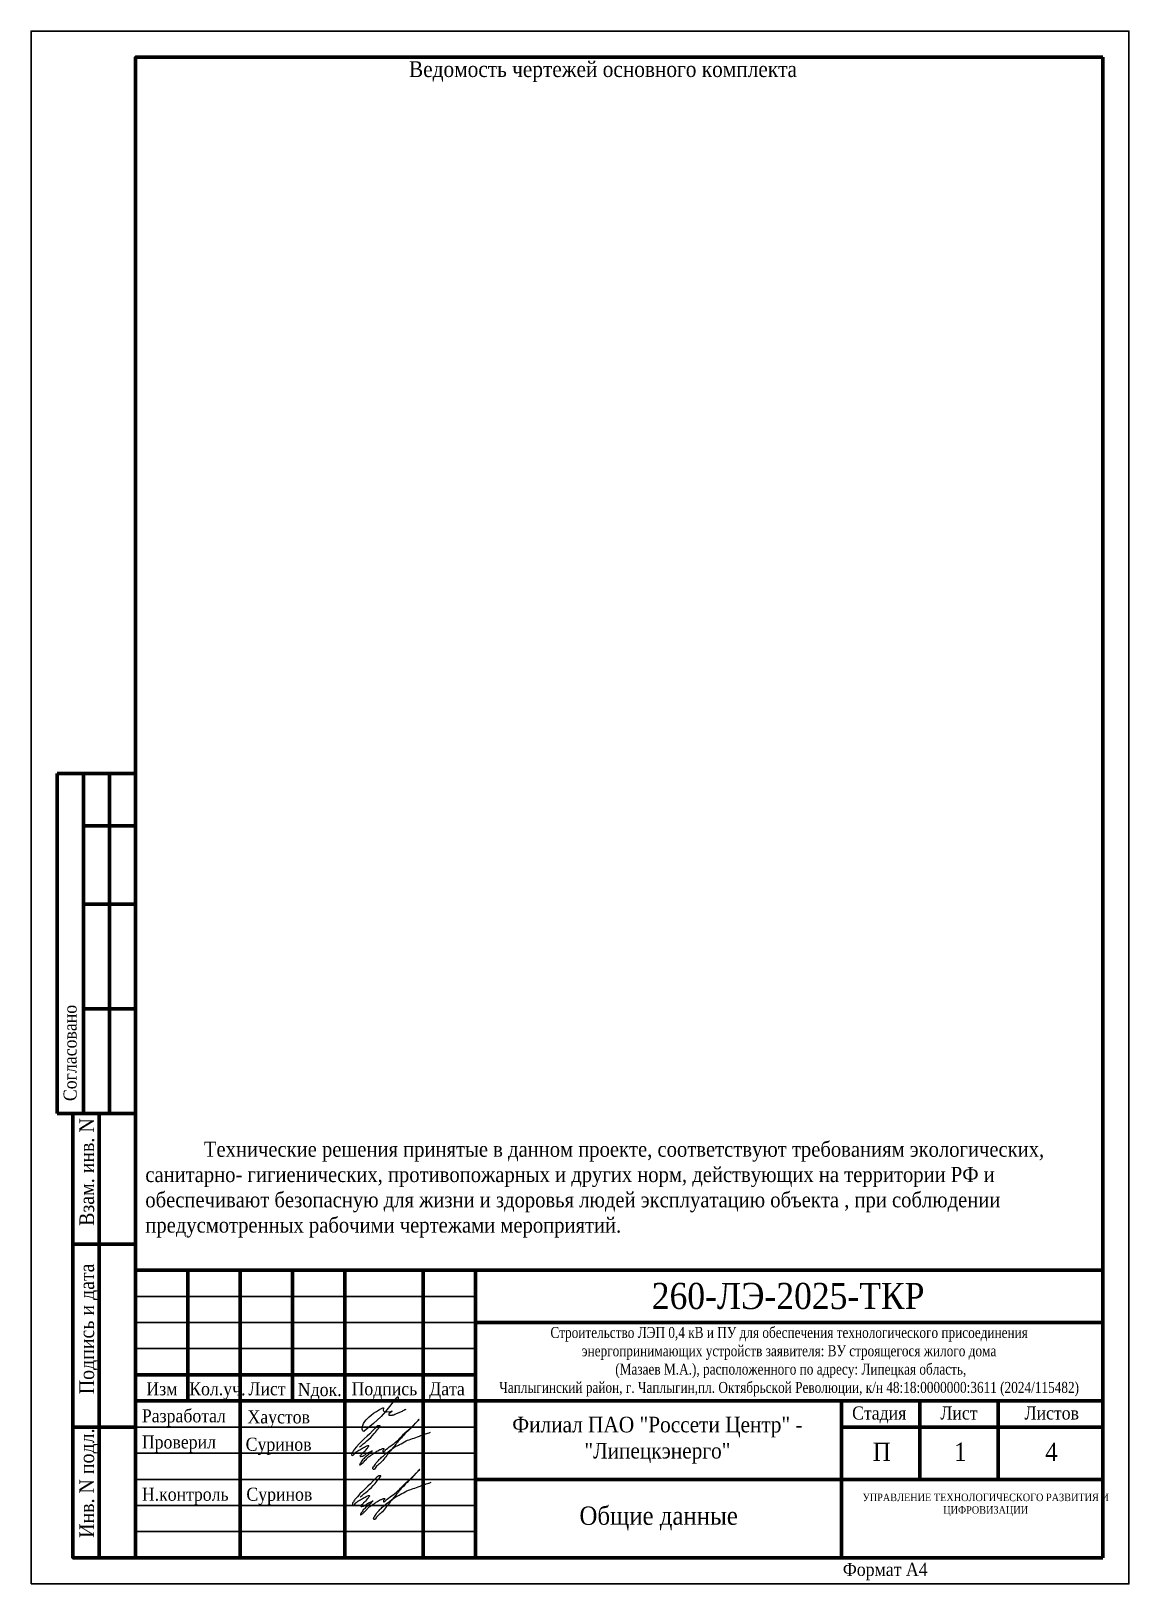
# Model space of a CAD drawing. Header units: millimetres. Extents: x 2174 to 8242, y 1757 to 2055.
# Drawn here: x 5840.7 to 6050.7, y 1758.4 to 2055.4 of the extents above; entities that cross this region are included whole.
import ezdxf

# ---------------------------------------------------------------- set-up
doc = ezdxf.new("R2010")
doc.units = ezdxf.units.MM
doc.layers.add('П', color=7, linetype='Continuous')
doc.layers.add('Чертеж', color=7, linetype='Continuous')
doc.styles.add('стиль1', font='Times New Roman.ttf', dxfattribs={"width": 0.9, "height": 2})
doc.styles.add('стиль2', font='Times New Roman.ttf', dxfattribs={"width": 0.9, "height": 2.5})

msp = doc.modelspace()

# ---------------------------------------------------------------- texts
at = {"layer": 'Чертеж', "lineweight": 25, "style": 'стиль1', "width": 0.9}
for s, height, p in [('Ведомость чертежей основного комплекта ', 3, (5913.026, 2046.611)), ('Изм', 2.5, (5862.791, 1794.472)), ('Кол.уч.', 2.5, (5870.988, 1794.472)), ('Лист', 2.5, (5882.311, 1794.472)), ('Подпись', 2.5, (5902.035, 1794.472)), ('Дата', 2.5, (5916.877, 1794.472)), ('Nдок.', 2.5, (5891.761, 1794.329)), ('Стадия', 2.5, (5997.786, 1789.84)), ('Лист', 2.5, (6014.658, 1789.84)), ('Листов', 2.5, (6030.756, 1789.84)), ('П', 3.5, (6001.736, 1781.925)), ('1', 3.5, (6017.284, 1781.925)), ('4', 3.5, (6034.728, 1781.925)), ('Формат А4', 2.5, (5995.999, 1759.927))]:
    msp.add_text(s, height=height, dxfattribs=at).set_placement(p)
at = {"layer": 'Чертеж', "insert": (5862.598, 1842.996), "char_height": 2.8, "width": 181.17251, "attachment_point": 1, "style": 'стиль2'}
msp.add_mtext('^I{\\H1.0357x;Технические решения принятые в данном проекте, соответствуют требованиям экологических, санитарно- гигиенических, противопожарных и других норм, действующих на территории РФ и обеспечивают безопасную для жизни и здоровья людей эксплуатацию объекта , при соблюдении предусмотренных рабочими чертежами мероприятий.\\P}\\P\\pi44.8;      ', dxfattribs=at)
at = {"layer": 'Чертеж', "lineweight": 25, "attachment_point": 5}
for s, insert, char_height, width, style in [('260-ЛЭ-2025-ТКР', (5985.543, 1813.442), 5, 119.88502, 'стиль2'), ('{\\W0.8;Строительство ЛЭП 0,4 кВ и ПУ для обеспечения технологического присоединения\\Pэнергопринимающих устройств заявителя: ВУ строящегося жилого дома\\P (Мазаев М.А.), расположенного по адресу: Липецкая область,\\PЧаплыгинский район, г. Чаплыгин,пл. Октябрьской Революции, к/н 48:18:0000000:3611 (2024/115482)}', (5985.738, 1800.9), 2.1, 120, 'стиль1'), ('Филиал ПАО "Россети Центр" - "Липецкэнерго"', (5960.548, 1785.9, 0), 3, 70.37962, 'стиль1'), ('Общие данные', (5960.782, 1770.9), 3.5, 70.08803, 'стиль1'), ('{\\H0.8x;УПРАВЛЕНИЕ ТЕХНОЛОГИЧЕСКОГО РАЗВИТИЯ И ЦИФРОВИЗАЦИИ}', (6023.334, 1773.521), 1.8, 54.19561, 'стиль2')]:
    msp.add_mtext(s, dxfattribs=dict(at, insert=insert, char_height=char_height, width=width, style=style))

# ---------------------------------------------------------------- blocks, each defined once
blk = doc.blocks.new('Штамп б')
at = {"lineweight": 70}
for points in [[(20, 0), (8, 0), (8, 85), (20, 85)], [(13, 0), (13, 85)], [(8, 60), (20, 60)], [(8, 25), (20, 25)]]:
    blk.add_lwpolyline(points, dxfattribs=at)
at = {"lineweight": 25, "style": 'стиль1', "width": 0.9}
for s, p in [('Взам. инв. N', (12.06, 63.49)), ('Подпись и дата', (12.06, 31.28)), ('Инв. N подл.', (12.06, 3.82))]:
    blk.add_text(s, height=2.8, rotation=90, dxfattribs=at).set_placement(p)
blk = doc.blocks.new('A$C7F1F469D')
at = {"color": 5, "lineweight": 25}
blk.add_spline([(-0.1, 1.78), (1.34, 2.93), (2.75, 4.33), (3.55, 5.31), (3.81, 5.64), (3.86, 5.8), (3.66, 5.81), (3.25, 5.7), (2.89, 5.36), (-1.09, 1.26), (-1.29, 0.98), (-1.47, 0.67), (-1.59, 0.28), (-1.54, 0.16), (-0.98, 0.55), (-0.42, 1.01), (0.34, 1.44), (1.08, 1.86), (1.69, 1.97), (1.62, 1.83), (1.26, 1.37), (0.56, 0.61), (0.16, 0.22), (0, 0), (0.24, -0.04), (0.82, 0.16), (1.44, 0.58), (2.18, 0.95), (2.33, 1.04), (1.93, 0.58), (1.28, 0.02), (0.64, -0.58), (0.1, -1.31), (-0.06, -1.68), (0.13, -1.59), (0.39, -1.41), (1.23, -0.56), (1.62, -0.16), (2.27, 0.27), (2.82, 0.65), (3.41, 1.04), (3.83, 1.25), (4.1, 1.35), (4.33, 1.44), (4.56, 1.45), (4.6, 1.35), (4.48, 1.19), (4.35, 0.92), (4.39, 0.82), (4.59, 0.91), (5.09, 1.34), (6.19, 2.18), (7.41, 3.21), (8.36, 4.22), (9.62, 5.31), (10.99, 6.68), (11.27, 6.98), (9.83, 5.51), (8.6, 4.26), (7.7, 3.28), (7.2, 2.7), (6.74, 2.12), (6.16, 1.41), (5.49, 0.62), (4.74, -0.34), (3.92, -1.29), (3.19, -1.94), (2.91, -2.31), (2.67, -2.58), (2.52, -2.55), (2.49, -2.26), (2.69, -1.9), (3.27, -1.11), (3.8, -0.52), (4.48, 0.07), (5.33, 0.79), (5.97, 1.29), (6.7, 1.77), (7.56, 2.21), (8.83, 2.91), (10.02, 3.35), (11.36, 3.83), (12.55, 4.24), (13.47, 4.57)], degree=3, dxfattribs=at)
blk = doc.blocks.new('Штамп фамилии')
at = {"layer": 'Чертеж', "color": 5, "lineweight": -2}
blk.add_lwpolyline([(47.77, 1.54), (47.84, 1.67), (47.92, 1.81), (47.96, 1.89), (48, 1.95), (48.03, 2.01), (48.06, 2.07), (48.06, 2.11), (48.06, 2.2), (48.04, 2.25), (48.01, 2.27), (47.96, 2.28), (47.9, 2.28), (47.86, 2.27), (47.81, 2.26), (47.74, 2.22), (47.68, 2.18), (47.62, 2.12), (47.55, 2.01), (45.56, -0.42), (44.71, -1.43), (43.25, -2.74), (41.5, -4.21), (41.39, -4.26), (41.31, -4.24), (41.27, -4.2), (41.23, -4.14), (41.16, -4.02), (41.1, -3.86), (41.09, -3.71), (41.09, -3.56), (41.12, -3.39), (41.16, -3.24), (41.2, -3.15), (41.26, -2.95), (41.35, -2.75), (41.59, -2.39), (41.85, -2.07), (42.44, -1.47), (42.8, -1.12), (43.26, -0.79), (43.84, -0.43), (44.4, -0.08), (45.06, 0.28), (45.14, 0.26), (45.15, 0.23), (45.16, 0.18), (45.1, -0.18), (45.18, -0.33), (45.24, -0.4), (45.3, -0.44), (45.4, -0.5), (45.56, -0.52), (45.76, -0.52), (46.6, -0.47), (46.69, -0.39), (46.75, -0.35), (46.77, -0.37), (46.78, -0.39), (46.77, -0.43), (46.75, -0.46), (46.74, -0.48), (46.69, -0.52), (46.58, -0.6), (46.22, -0.9), (46.18, -0.96), (46.17, -1.01), (46.17, -1.08), (46.2, -1.12), (46.33, -1.13), (46.47, -1.12), (46.89, -1.12), (46.98, -1.11), (47.13, -1.06), (47.33, -0.98), (48.8, -0.39), (48.96, -0.28), (49.11, -0.17), (49.26, -0.09), (49.37, -0.06), (49.51, 0.01)], dxfattribs=at)
at = {"layer": 'Чертеж', "color": 67, "lineweight": -2, "true_color": 0x727430}
for p in [(40.67, -8.99), (40.81, -18.55)]:
    blk.add_blockref('A$C7F1F469D', p, dxfattribs=at)
at = {"color": 7, "char_height": 2.5, "attachment_point": 4, "style": 'стиль1'}
for s, insert, width in [(' Разработал', (-1.9, -1.68), 17), ('Хаустов', (19.15, -1.89), 20), (' Проверил', (-1.9, -6.68), 17), (' Суринов', (17.96, -7.12), 20), (' Н.контроль', (-1.9, -16.68), 17), (' Суринов', (18.1, -16.68), 20)]:
    blk.add_mtext(s, dxfattribs=dict(at, insert=insert, width=width))
blk = doc.blocks.new('A$C31D65421')
blk.add_blockref('Штамп фамилии', (2.24, 18.43))
blk = doc.blocks.new('A$C5B0935FB')
at = {"lineweight": 70}
for p, q in [((20, 65), (5, 65)), ((5, 0), (5, 65)), ((10, 55), (10, 65)), ((15, 0), (15, 65)), ((20, 0), (20, 65)), ((10, 40), (10, 55)), ((10, 55), (20, 55)), ((10, 20), (10, 40)), ((10, 40), (20, 40)), ((10, 0), (10, 20)), ((10, 20), (20, 20)), ((10, 0), (5, 0)), ((15, 0), (10, 0)), ((20, 0), (15, 0)), ((15, 0), (15, 0))]:
    blk.add_line(p, q, dxfattribs=at)
at = {"lineweight": 25, "style": 'стиль1', "width": 0.9}
blk.add_text('Согласовано', height=2.5, rotation=90, dxfattribs=at).set_placement((8.72, 2.35))

# ---------------------------------------------------------------- linework, layer by layer
at = {"layer": 'П', "linetype": 'Continuous', "lineweight": 0}
msp.add_lwpolyline([(5840.738, 2055.4), (6050.738, 2055.4), (6050.738, 1758.4), (5840.738, 1758.4)], close=True, dxfattribs=at)
at = {"layer": 'П', "lineweight": 30}
msp.add_lwpolyline([(5840.738, 1758.4), (6050.738, 1758.4), (6050.738, 2055.4), (5840.738, 2055.4)], close=True, dxfattribs=at)
at = {"layer": 'Чертеж', "lineweight": 70}
for p, q in [((6045.738, 1763.4), (6045.738, 2050.4)), ((6045.738, 1818.4), (5860.738, 1818.4)), ((5860.738, 1818.4), (5860.738, 1763.4))]:
    msp.add_line(p, q, dxfattribs=at)
for points in [[(6045.738, 2050.4), (5860.738, 2050.4), (5860.738, 1763.4)], [(5870.738, 1818.4), (5870.738, 1793.4)], [(5880.738, 1818.4), (5880.738, 1763.4)], [(5890.738, 1818.4), (5890.738, 1793.4)], [(5900.738, 1818.4), (5900.738, 1763.4)], [(5915.738, 1818.4), (5915.738, 1763.4)], [(5925.738, 1818.4), (5925.738, 1763.4)], [(5925.738, 1808.4), (6045.738, 1808.4)], [(5860.738, 1798.4), (5925.738, 1798.4)], [(5860.738, 1793.4), (6045.738, 1793.4)], [(5995.738, 1793.4), (5995.738, 1763.4)], [(6010.738, 1793.4), (6010.738, 1778.4)], [(6025.738, 1793.4), (6025.738, 1778.4)], [(5995.738, 1788.4), (6045.738, 1788.4)], [(5925.738, 1778.4), (6045.738, 1778.4)], [(5860.738, 1763.4), (6045.738, 1763.4)]]:
    msp.add_lwpolyline(points, dxfattribs=at)
at = {"layer": 'Чертеж', "lineweight": 30}
for points in [[(5860.738, 1813.4), (5925.738, 1813.4)], [(5860.738, 1808.4), (5925.738, 1808.4)], [(5860.738, 1803.4), (5925.738, 1803.4)], [(5860.738, 1788.4), (5925.738, 1788.4)], [(5860.738, 1783.4), (5925.738, 1783.4)], [(5860.738, 1778.4), (5925.738, 1778.4)], [(5860.738, 1773.4), (5925.738, 1773.4)], [(5860.738, 1768.4), (5925.738, 1768.4)]]:
    msp.add_lwpolyline(points, dxfattribs=at)

# ---------------------------------------------------------------- block references
msp.add_blockref('A$C5B0935FB', (5840.738, 1848.4))
at = {"layer": 'Чертеж', "lineweight": 25}
msp.add_blockref('Штамп б', (5840.738, 1763.4), dxfattribs=at)
at = {"layer": 'Чертеж', "linetype": 'Continuous', "lineweight": 0}
msp.add_blockref('A$C31D65421', (5860.738, 1773.4), dxfattribs=at)

msp.set_redraw_order([(e.dxf.handle, doc.entitydb.next_handle()) for e in msp.query("TEXT MTEXT ATTDEF DIMENSION ARC_DIMENSION")])  # texts and dimensions are drawn at this point

doc.saveas('drawing.dxf')
